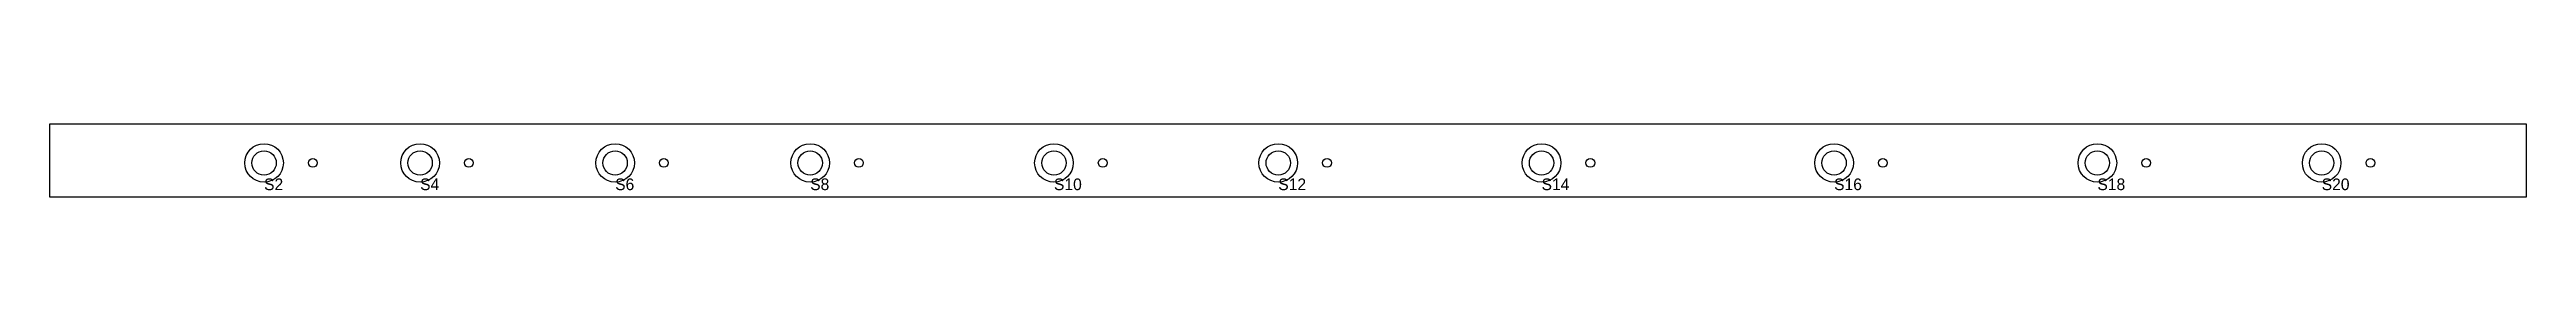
# Model space of a CAD drawing. Header units: inches. Extents: x 0 to 52, y 0 to 1.2.
# Drawn here: x 2.5 to 27.9, y 0.5 to 1.25 of the extents above; entities that cross this region are included whole.
import ezdxf

# ---------------------------------------------------------------- set-up
doc = ezdxf.new("R2010")
doc.units = ezdxf.units.IN
for name, color, linetype in [('CHANNEL', 3, 'Continuous'), ('DRILL', 5, 'Continuous'), ('SIDE', 2, 'Continuous'), ('TEXT', 8, 'Continuous')]:
    doc.layers.add(name, color=color, linetype=linetype)

msp = doc.modelspace()

# ---------------------------------------------------------------- texts
at = {"layer": 'TEXT'}
for s, p in [('S2', (4.7, 0.57)), ('S4', (6.3, 0.57)), ('S6', (8.3, 0.57)), ('S8', (10.3, 0.57)), ('S10', (12.8, 0.57)), ('S12', (15.1, 0.57)), ('S14', (17.8, 0.57)), ('S16', (20.8, 0.57)), ('S18', (23.5, 0.57)), ('S20', (25.8, 0.57))]:
    msp.add_text(s, height=0.12, dxfattribs=at).set_placement(p)

# ---------------------------------------------------------------- linework, layer by layer
at = {"layer": 'CHANNEL'}
msp.add_lwpolyline([(2.5, 0.5), (27.9, 0.5), (27.9, 1.25), (2.5, 1.25)], close=True, dxfattribs=at)
at = {"layer": 'DRILL'}
for centre in [(5.2, 0.85), (6.8, 0.85), (8.8, 0.85), (10.8, 0.85), (13.3, 0.85), (15.6, 0.85), (18.3, 0.85), (21.3, 0.85), (24, 0.85), (26.3, 0.85)]:
    msp.add_circle(centre, 0.045, dxfattribs=at)
at = {"layer": 'SIDE'}
for centre, radius in [((4.7, 0.85), 0.198), ((6.3, 0.85), 0.198), ((8.3, 0.85), 0.198), ((10.3, 0.85), 0.198), ((12.8, 0.85), 0.198), ((15.1, 0.85), 0.198), ((17.8, 0.85), 0.198), ((20.8, 0.85), 0.198), ((23.5, 0.85), 0.198), ((25.8, 0.85), 0.198), ((4.7, 0.85), 0.125), ((6.3, 0.85), 0.125), ((8.3, 0.85), 0.125), ((10.3, 0.85), 0.125), ((12.8, 0.85), 0.125), ((15.1, 0.85), 0.125), ((17.8, 0.85), 0.125), ((20.8, 0.85), 0.125), ((23.5, 0.85), 0.125), ((25.8, 0.85), 0.125)]:
    msp.add_circle(centre, radius, dxfattribs=at)

msp.set_redraw_order([(e.dxf.handle, doc.entitydb.next_handle()) for e in msp.query("TEXT MTEXT ATTDEF DIMENSION ARC_DIMENSION")])  # texts and dimensions are drawn at this point

doc.saveas('drawing.dxf')
